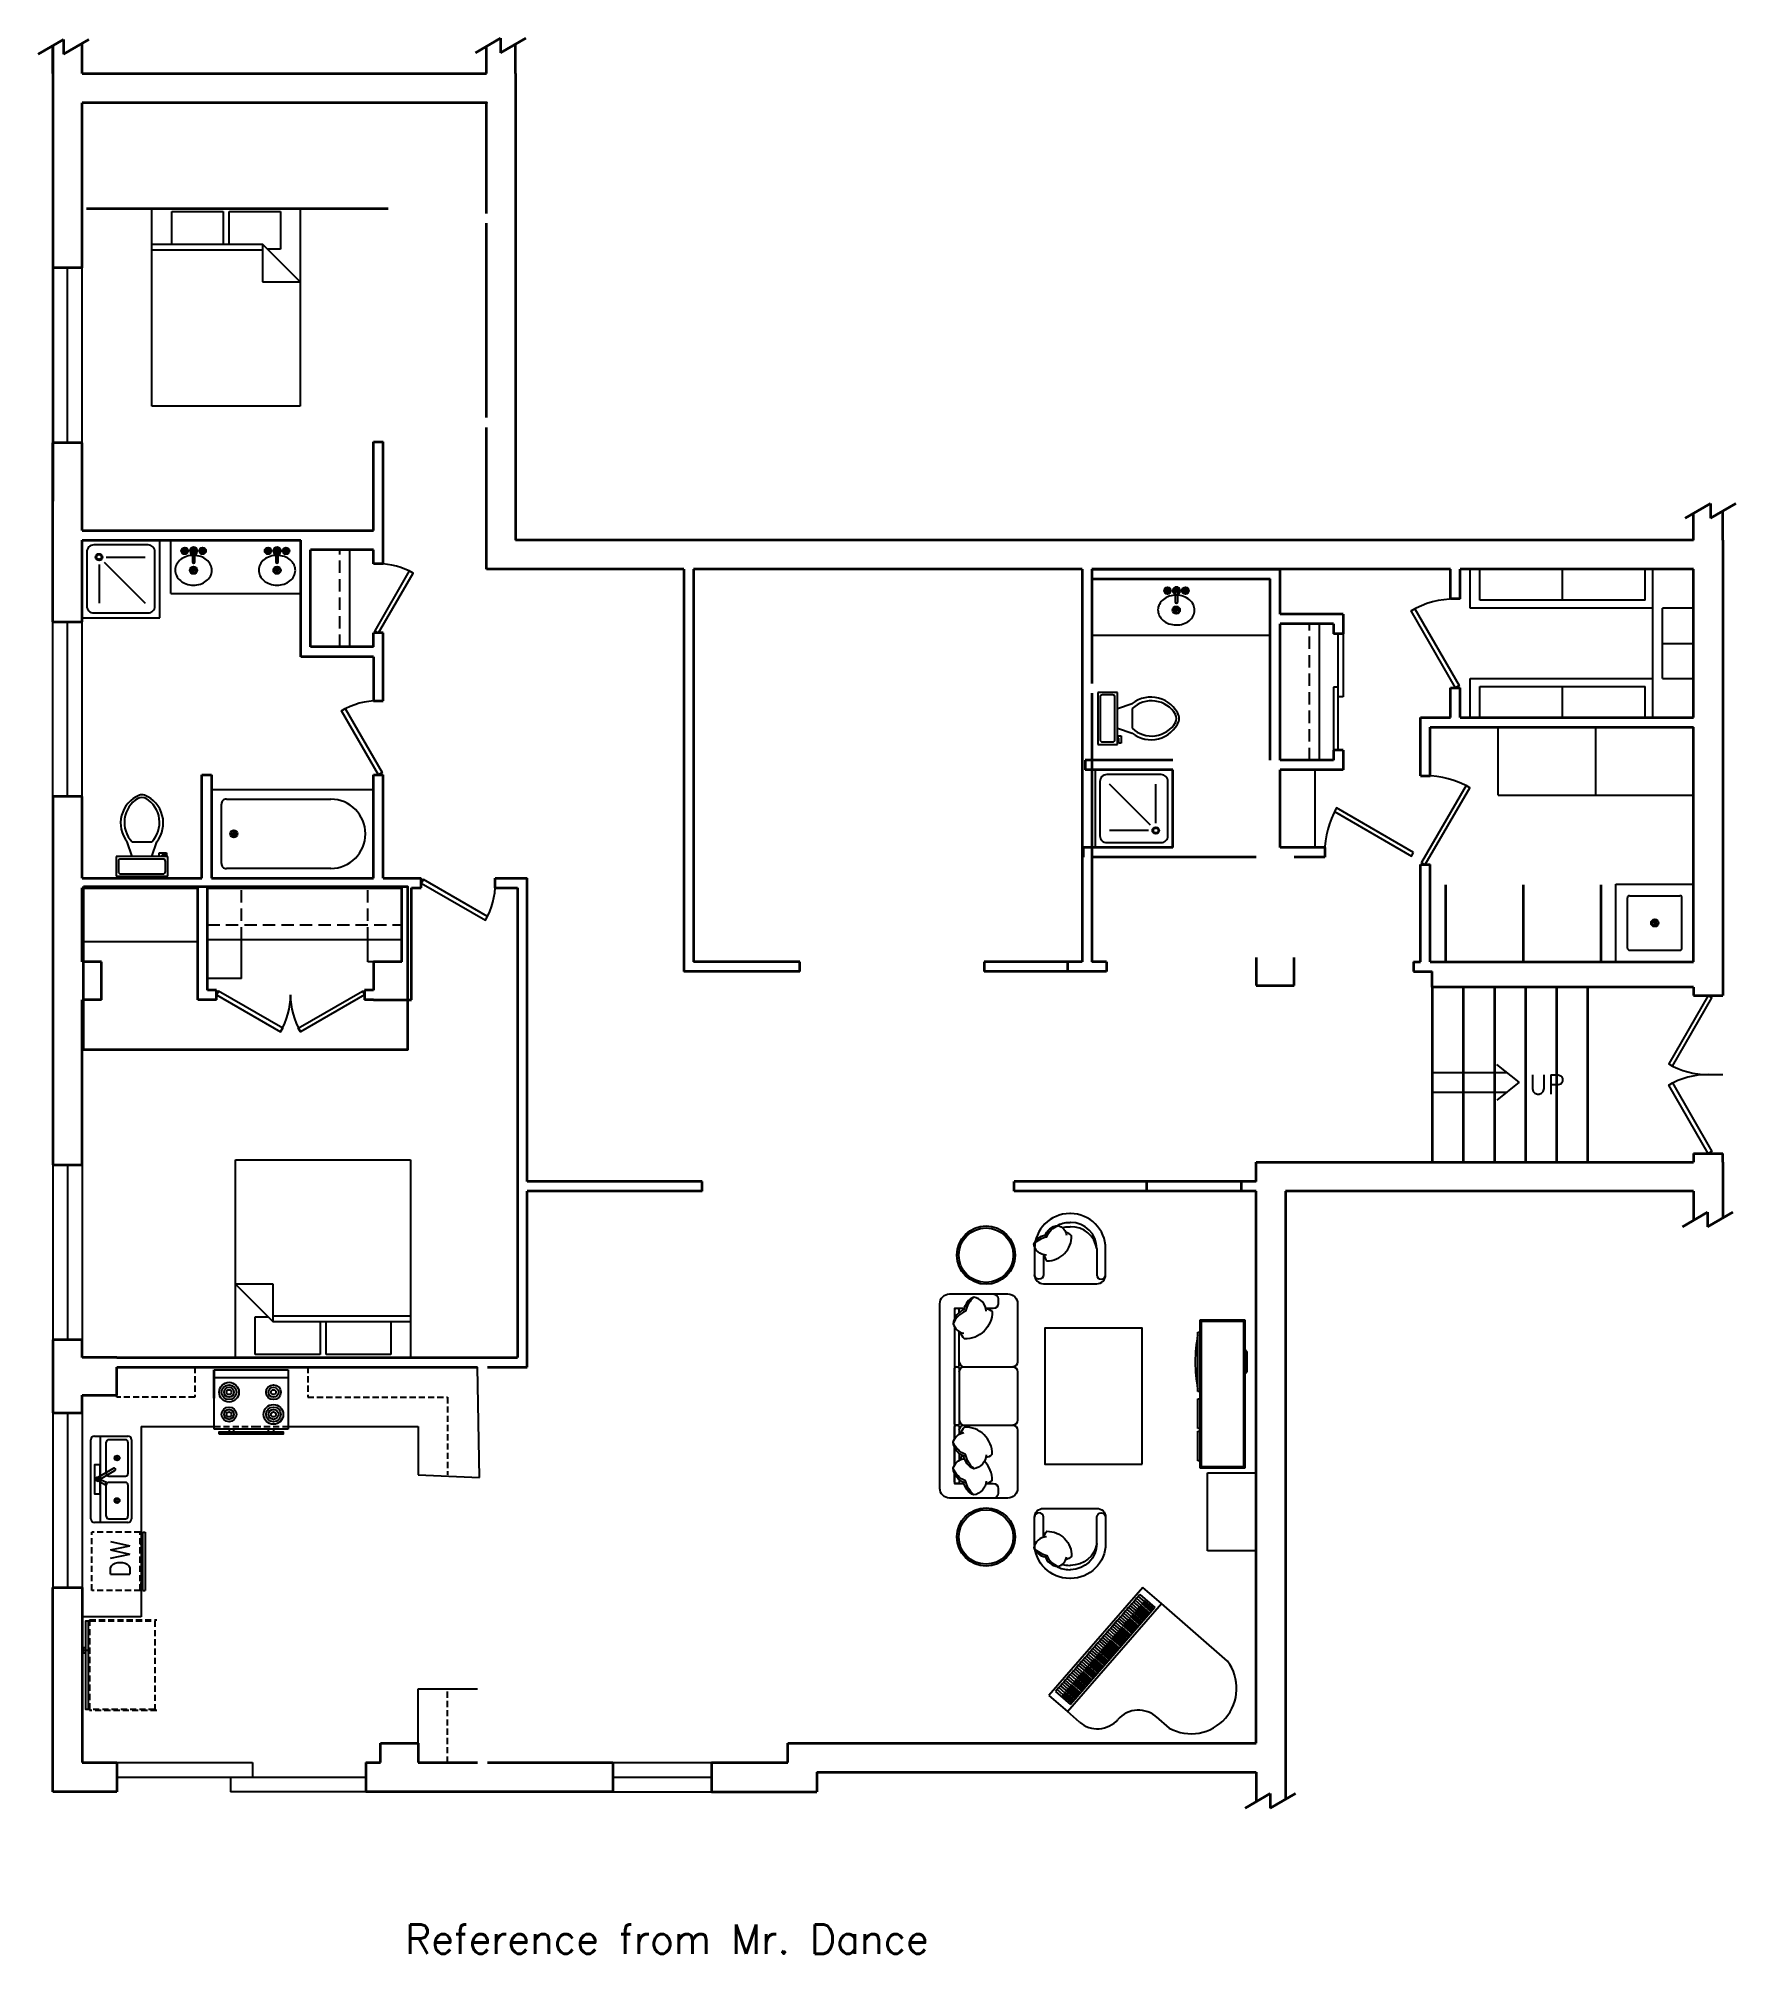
# Model space of a CAD drawing. Header units: millimetres. Extents: x -13274 to 77127, y -114744 to 1151.
# Drawn here: x 8906 to 26368, y -87446 to -67736 of the extents above; entities that cross this region are included whole.
import ezdxf

# ---------------------------------------------------------------- set-up
doc = ezdxf.new("R2010")
doc.units = ezdxf.units.MM
doc.header["$LTSCALE"] = 5
doc.linetypes.add('DASHEDX2', pattern=[38.1, 25.4, -12.7])
doc.linetypes.add('HIDDENX2', pattern=[19.05, 12.7, -6.35])
for name, color, linetype in [('Bathtub', 4, 'Continuous'), ('Bed', 4, 'Continuous'), ('CLoset', 1, 'Continuous'), ('Closet Hidden', 1, 'DASHEDX2'), ('Countertop', 1, 'Continuous'), ('Countertop Hidden', 1, 'HIDDENX2'), ('Dishwasher', 4, 'HIDDENX2'), ('Door', 1, 'Continuous'), ('Living Space', 4, 'Continuous'), ('Oven', 4, 'Continuous'), ('Refrigerator', 1, 'Continuous'), ('Refrigerator Hidden', 1, 'HIDDENX2'), ('Sink', 4, 'Continuous'), ('Storage', 1, 'Continuous'), ('Stove', 4, 'Continuous'), ('text', 1, 'Continuous'), ('Toilet', 4, 'Continuous'), ('Upper Cabinet', 1, 'HIDDENX2'), ('Windows', 1, 'Continuous')]:
    doc.layers.add(name, color=color, linetype=linetype)
doc.layers.add('Wall', color=7, linetype='Continuous', lineweight=35)
doc.styles.add('Roman', font='romans')

msp = doc.modelspace()

# ---------------------------------------------------------------- texts
at = {"layer": 'Countertop', "insert": (9647.652, -83573.327), "char_height": 200, "attachment_point": 1, "rotation": 90, "style": 'Roman'}
msp.add_mtext_dynamic_manual_height_columns('DW', width=349.03036, gutter_width=50, heights=[0], dxfattribs=at)
at = {"layer": 'text', "insert": (12678.808, -87145.921), "char_height": 300, "attachment_point": 1, "style": 'Roman'}
msp.add_mtext_dynamic_manual_height_columns('Reference from Mr. Dance   ', width=6911.00997, gutter_width=50, heights=[0], dxfattribs=at)
at = {"layer": 'Wall', "insert": (24426.202, -78501.65), "char_height": 200, "attachment_point": 5, "style": 'Roman'}
msp.add_mtext_dynamic_manual_height_columns('UP', width=310.19713, gutter_width=50, heights=[0], dxfattribs=at)

# ---------------------------------------------------------------- blocks, each defined once
blk = doc.blocks.new('Faucet - Bathroom top')
for p, q in [((-4.107, 0.125), (-4.375, 0.125)), ((-3.75, 0.4788), (-3.75, 0.75)), ((-3.5, 0.482), (-3.5, 0.75)), ((-3.1461, 0.125), (-2.875, 0.125)), ((3.143, 0.125), (2.875, 0.125)), ((3.5, 0.4788), (3.5, 0.75)), ((3.75, 0.482), (3.75, 0.75)), ((4.1039, 0.125), (4.375, 0.125)), ((-4.1039, -0.125), (-4.375, -0.125)), ((-3.75, -0.4821), (-3.75, -0.75)), ((-3.5, -0.4789), (-3.5, -0.75)), ((-3.143, -0.125), (-2.875, -0.125)), ((-0.5, -0.8639), (-0.5, -4.5)), ((0.5, -4.5), (0.5, -0.8631)), ((3.1461, -0.125), (2.875, -0.125)), ((3.5, -0.4821), (3.5, -0.75)), ((3.75, -0.4789), (3.75, -0.75)), ((4.107, -0.125), (4.375, -0.125))]:
    blk.add_line(p, q)
for centre, radius in [((-3.625, 0), 1.375), ((-4.625, 0), 0.2795), ((-3.625, 0), 0.5), ((-3.625, 1), 0.2795), ((-2.625, 0), 0.2795), ((0, 0), 0.5), ((3.625, 0), 1.375), ((2.625, 0), 0.2795), ((3.625, 0), 0.5), ((3.625, 1), 0.2795), ((4.625, 0), 0.2795), ((-3.625, -1), 0.2795), ((3.625, -1), 0.2795)]:
    blk.add_circle(centre, radius)
for centre, radius, start, end in [((-3.625, 0), 1, 105.2407, 164.2093), ((-3.625, 0), 1, 16.44125, 74.07887), ((0, 0), 1.5, 289.6514, 250.3603), ((0, 0), 1, 300.3431, 239.7554), ((3.625, 0), 1, 106.12, 164.0884), ((3.625, 0), 1, 16.23422, 73.90469), ((-3.625, 0), 1, 196.2342, 253.9047), ((-3.625, 0), 1, 286.12, 344.0884), ((0, -4.5), 0.5, 180, 0), ((3.625, 0), 1, 196.4413, 254.0789), ((3.625, 0), 1, 285.2407, 344.2093)]:
    blk.add_arc(centre, radius, start, end)
blk = doc.blocks.new('Faucet - single handle top')
for p, q in [((0.08, -0.26), (-2.26, -4.34)), ((-2.26, -4.34), (-1.37, -4.79)), ((-1.37, -4.79), (0.55, -0.5)), ((-0.06, -1.9), (3.57, -8.18)), ((4.43, -7.68), (0.72, -1.24))]:
    blk.add_line(p, q)
for points in [[(-0.92, -2), (-6, -2), (-6, 0), (6, 0), (6, -2), (1.16, -2)], [(-0.01, -2), (-0.12, -2)]]:
    blk.add_lwpolyline(points)
for centre, radius, start, end in [((0, -1), 0.75, 269.2246, 216.2304), ((4, -7.93), 0.5, 210, 30)]:
    blk.add_arc(centre, radius, start, end)
blk = doc.blocks.new('Piano - Baby Grand')
at = {"linetype": 'Continuous'}
for p, q in [((-29, 8.250005), (-29, -27.249995)), ((7, 1.250005), (7, 8.250005)), ((29, -20.749995), (29, -27.249995)), ((-29, -27.249995), (-29, -37.249995)), ((29, -27.249995), (-29, -27.249995)), ((-26, -36.249995), (-26, -28.249995)), ((-26, -28.249995), (26, -28.249995)), ((-25.25, -33.249995), (-25.25, -28.249995)), ((-24.75, -28.249995), (-24.75, -33.249995)), ((-24.25, -33.249995), (-24.25, -28.249995)), ((-23.75, -28.249995), (-23.75, -33.249995)), ((-23, -36.249995), (-23, -28.249995)), ((-22.25, -33.249995), (-22.25, -28.249995)), ((-21.75, -28.249995), (-21.75, -33.249995)), ((-21.25, -33.249995), (-21.25, -28.249995)), ((-20.75, -28.249995), (-20.75, -33.249995)), ((-20.25, -33.249995), (-20.25, -28.249995)), ((-19.75, -28.249995), (-19.75, -33.249995)), ((-19, -36.249995), (-19, -28.249995)), ((-18.25, -33.249995), (-18.25, -28.249995)), ((-17.75, -28.249995), (-17.75, -33.249995)), ((-17.25, -33.249995), (-17.25, -28.249995)), ((-16.75, -28.249995), (-16.75, -33.249995)), ((-16, -36.249995), (-16, -28.249995)), ((-15.25, -33.249995), (-15.25, -28.249995)), ((-14.75, -28.249995), (-14.75, -33.249995)), ((-14.25, -33.249995), (-14.25, -28.249995)), ((-13.75, -28.249995), (-13.75, -33.249995)), ((-13.25, -33.249995), (-13.25, -28.249995)), ((-12.75, -28.249995), (-12.75, -33.249995)), ((-12, -36.249995), (-12, -28.249995)), ((-11.25, -33.249995), (-11.25, -28.249995)), ((-10.75, -28.249995), (-10.75, -33.249995)), ((-10.25, -33.249995), (-10.25, -28.249995)), ((-9.75, -28.249995), (-9.75, -33.249995)), ((-9, -36.249995), (-9, -28.249995)), ((-8.25, -33.249995), (-8.25, -28.249995)), ((-7.75, -28.249995), (-7.75, -33.249995)), ((-7.25, -33.249995), (-7.25, -28.249995)), ((-6.75, -28.249995), (-6.75, -33.249995)), ((-6.25, -33.249995), (-6.25, -28.249995)), ((-5.75, -28.249995), (-5.75, -33.249995)), ((-5, -36.249995), (-5, -28.249995)), ((-4.25, -33.249995), (-4.25, -28.249995)), ((-3.75, -28.249995), (-3.75, -33.249995)), ((-3.25, -33.249995), (-3.25, -28.249995)), ((-2.75, -28.249995), (-2.75, -33.249995)), ((-2, -36.249995), (-2, -28.249995)), ((-1.25, -33.249995), (-1.25, -28.249995)), ((-0.75, -28.249995), (-0.75, -33.249995)), ((-0.25, -33.249995), (-0.25, -28.249995)), ((0.25, -28.249995), (0.25, -33.249995)), ((0.75, -33.249995), (0.75, -28.249995)), ((1.25, -28.249995), (1.25, -33.249995)), ((2, -36.249995), (2, -28.249995)), ((2.75, -33.249995), (2.75, -28.249995)), ((3.25, -28.249995), (3.25, -33.249995)), ((3.75, -33.249995), (3.75, -28.249995)), ((4.25, -28.249995), (4.25, -33.249995)), ((5, -36.249995), (5, -28.249995)), ((5.75, -33.249995), (5.75, -28.249995)), ((6.25, -28.249995), (6.25, -33.249995)), ((6.75, -33.249995), (6.75, -28.249995)), ((7.25, -28.249995), (7.25, -33.249995)), ((7.75, -33.249995), (7.75, -28.249995)), ((8.25, -28.249995), (8.25, -33.249995)), ((9, -36.249995), (9, -28.249995)), ((9.75, -33.249995), (9.75, -28.249995)), ((10.25, -28.249995), (10.25, -33.249995)), ((10.75, -33.249995), (10.75, -28.249995)), ((11.25, -28.249995), (11.25, -33.249995)), ((12, -36.249995), (12, -28.249995)), ((12.75, -33.249995), (12.75, -28.249995)), ((13.25, -28.249995), (13.25, -33.249995)), ((13.75, -33.249995), (13.75, -28.249995)), ((14.25, -28.249995), (14.25, -33.249995)), ((14.75, -33.249995), (14.75, -28.249995)), ((15.25, -28.249995), (15.25, -33.249995)), ((16, -36.249995), (16, -28.249995)), ((16.75, -33.249995), (16.75, -28.249995)), ((17.25, -28.249995), (17.25, -33.249995)), ((17.75, -33.249995), (17.75, -28.249995)), ((18.25, -28.249995), (18.25, -33.249995)), ((19, -36.249995), (19, -28.249995)), ((19.75, -33.249995), (19.75, -28.249995)), ((20.25, -28.249995), (20.25, -33.249995)), ((20.75, -33.249995), (20.75, -28.249995)), ((21.25, -28.249995), (21.25, -33.249995)), ((21.75, -33.249995), (21.75, -28.249995)), ((22.25, -28.249995), (22.25, -33.249995)), ((23, -36.249995), (23, -28.249995)), ((23.75, -33.249995), (23.75, -28.249995)), ((24.25, -28.249995), (24.25, -33.249995)), ((24.75, -33.249995), (24.75, -28.249995)), ((25.25, -28.249995), (25.25, -33.249995)), ((26, -36.249995), (26, -28.249995)), ((29, -37.249995), (29, -27.249995)), ((-29, -37.249995), (29, -37.249995)), ((-26, -36.249995), (-25, -36.249995)), ((-25, -33.249995), (-25.25, -33.249995)), ((-24.75, -33.249995), (-25, -33.249995)), ((-25, -36.249995), (-25, -33.249995)), ((-25, -36.249995), (-24, -36.249995)), ((-24, -33.249995), (-24.25, -33.249995)), ((-23.75, -33.249995), (-24, -33.249995)), ((-24, -36.249995), (-24, -33.249995)), ((-24, -36.249995), (-23, -36.249995)), ((-23, -36.249995), (-22, -36.249995)), ((-22, -33.249995), (-22.25, -33.249995)), ((-21.75, -33.249995), (-22, -33.249995)), ((-22, -36.249995), (-22, -33.249995)), ((-22, -36.249995), (-21, -36.249995)), ((-21, -33.249995), (-21.25, -33.249995)), ((-20.75, -33.249995), (-21, -33.249995)), ((-21, -36.249995), (-21, -33.249995)), ((-21, -36.249995), (-20, -36.249995)), ((-20, -33.249995), (-20.25, -33.249995)), ((-19.75, -33.249995), (-20, -33.249995)), ((-20, -36.249995), (-20, -33.249995)), ((-20, -36.249995), (-19, -36.249995)), ((-19, -36.249995), (-18, -36.249995)), ((-18, -33.249995), (-18.25, -33.249995)), ((-17.75, -33.249995), (-18, -33.249995)), ((-18, -36.249995), (-18, -33.249995)), ((-18, -36.249995), (-17, -36.249995)), ((-17, -33.249995), (-17.25, -33.249995)), ((-16.75, -33.249995), (-17, -33.249995)), ((-17, -36.249995), (-17, -33.249995)), ((-17, -36.249995), (-16, -36.249995)), ((-16, -36.249995), (-15, -36.249995)), ((-15, -33.249995), (-15.25, -33.249995)), ((-14.75, -33.249995), (-15, -33.249995)), ((-15, -36.249995), (-15, -33.249995)), ((-15, -36.249995), (-14, -36.249995)), ((-14, -33.249995), (-14.25, -33.249995)), ((-13.75, -33.249995), (-14, -33.249995)), ((-14, -36.249995), (-14, -33.249995)), ((-14, -36.249995), (-13, -36.249995)), ((-13, -33.249995), (-13.25, -33.249995)), ((-12.75, -33.249995), (-13, -33.249995)), ((-13, -36.249995), (-13, -33.249995)), ((-13, -36.249995), (-12, -36.249995)), ((-12, -36.249995), (-11, -36.249995)), ((-11, -33.249995), (-11.25, -33.249995)), ((-10.75, -33.249995), (-11, -33.249995)), ((-11, -36.249995), (-11, -33.249995)), ((-11, -36.249995), (-10, -36.249995)), ((-10, -33.249995), (-10.25, -33.249995)), ((-9.75, -33.249995), (-10, -33.249995)), ((-10, -36.249995), (-10, -33.249995)), ((-10, -36.249995), (-9, -36.249995)), ((-9, -36.249995), (-8, -36.249995)), ((-8, -33.249995), (-8.25, -33.249995)), ((-7.75, -33.249995), (-8, -33.249995)), ((-8, -36.249995), (-8, -33.249995)), ((-8, -36.249995), (-7, -36.249995)), ((-7, -33.249995), (-7.25, -33.249995)), ((-6.75, -33.249995), (-7, -33.249995)), ((-7, -36.249995), (-7, -33.249995)), ((-7, -36.249995), (-6, -36.249995)), ((-6, -33.249995), (-6.25, -33.249995)), ((-5.75, -33.249995), (-6, -33.249995)), ((-6, -36.249995), (-6, -33.249995)), ((-6, -36.249995), (-5, -36.249995)), ((-5, -36.249995), (-4, -36.249995)), ((-4, -33.249995), (-4.25, -33.249995)), ((-3.75, -33.249995), (-4, -33.249995)), ((-4, -36.249995), (-4, -33.249995)), ((-4, -36.249995), (-3, -36.249995)), ((-3, -33.249995), (-3.25, -33.249995)), ((-2.75, -33.249995), (-3, -33.249995)), ((-3, -36.249995), (-3, -33.249995)), ((-3, -36.249995), (-2, -36.249995)), ((-2, -36.249995), (-1, -36.249995)), ((-1, -33.249995), (-1.25, -33.249995)), ((-0.75, -33.249995), (-1, -33.249995)), ((-1, -36.249995), (-1, -33.249995)), ((-1, -36.249995), (0, -36.249995)), ((0, -33.249995), (-0.25, -33.249995)), ((0.25, -33.249995), (0, -33.249995)), ((0, -36.249995), (0, -33.249995)), ((0, -36.249995), (1, -36.249995)), ((1, -33.249995), (0.75, -33.249995)), ((1.25, -33.249995), (1, -33.249995)), ((1, -36.249995), (1, -33.249995)), ((1, -36.249995), (2, -36.249995)), ((2, -36.249995), (3, -36.249995)), ((3, -33.249995), (2.75, -33.249995)), ((3.25, -33.249995), (3, -33.249995)), ((3, -36.249995), (3, -33.249995)), ((3, -36.249995), (4, -36.249995)), ((4, -33.249995), (3.75, -33.249995)), ((4.25, -33.249995), (4, -33.249995)), ((4, -36.249995), (4, -33.249995)), ((4, -36.249995), (5, -36.249995)), ((5, -36.249995), (6, -36.249995)), ((6, -33.249995), (5.75, -33.249995)), ((6.25, -33.249995), (6, -33.249995)), ((6, -36.249995), (6, -33.249995)), ((6, -36.249995), (7, -36.249995)), ((7, -33.249995), (6.75, -33.249995)), ((7.25, -33.249995), (7, -33.249995)), ((7, -36.249995), (7, -33.249995)), ((7, -36.249995), (8, -36.249995)), ((8, -33.249995), (7.75, -33.249995)), ((8.25, -33.249995), (8, -33.249995)), ((8, -36.249995), (8, -33.249995)), ((8, -36.249995), (9, -36.249995)), ((9, -36.249995), (10, -36.249995)), ((10, -33.249995), (9.75, -33.249995)), ((10.25, -33.249995), (10, -33.249995)), ((10, -36.249995), (10, -33.249995)), ((10, -36.249995), (11, -36.249995)), ((11, -33.249995), (10.75, -33.249995)), ((11.25, -33.249995), (11, -33.249995)), ((11, -36.249995), (11, -33.249995)), ((11, -36.249995), (12, -36.249995)), ((12, -36.249995), (13, -36.249995)), ((13, -33.249995), (12.75, -33.249995)), ((13.25, -33.249995), (13, -33.249995)), ((13, -36.249995), (13, -33.249995)), ((13, -36.249995), (14, -36.249995)), ((14, -33.249995), (13.75, -33.249995)), ((14.25, -33.249995), (14, -33.249995)), ((14, -36.249995), (14, -33.249995)), ((14, -36.249995), (15, -36.249995)), ((15, -33.249995), (14.75, -33.249995)), ((15.25, -33.249995), (15, -33.249995)), ((15, -36.249995), (15, -33.249995)), ((15, -36.249995), (16, -36.249995)), ((16, -36.249995), (17, -36.249995)), ((17, -33.249995), (16.75, -33.249995)), ((17.25, -33.249995), (17, -33.249995)), ((17, -36.249995), (17, -33.249995)), ((17, -36.249995), (18, -36.249995)), ((18, -33.249995), (17.75, -33.249995)), ((18.25, -33.249995), (18, -33.249995)), ((18, -36.249995), (18, -33.249995)), ((18, -36.249995), (19, -36.249995)), ((19, -36.249995), (20, -36.249995)), ((20, -33.249995), (19.75, -33.249995)), ((20.25, -33.249995), (20, -33.249995)), ((20, -36.249995), (20, -33.249995)), ((20, -36.249995), (21, -36.249995)), ((21, -33.249995), (20.75, -33.249995)), ((21.25, -33.249995), (21, -33.249995)), ((21, -36.249995), (21, -33.249995)), ((21, -36.249995), (22, -36.249995)), ((22, -33.249995), (21.75, -33.249995)), ((22.25, -33.249995), (22, -33.249995)), ((22, -36.249995), (22, -33.249995)), ((22, -36.249995), (23, -36.249995)), ((23, -36.249995), (24, -36.249995)), ((24, -33.249995), (23.75, -33.249995)), ((24.25, -33.249995), (24, -33.249995)), ((24, -36.249995), (24, -33.249995)), ((24, -36.249995), (25, -36.249995)), ((25, -33.249995), (24.75, -33.249995)), ((25.25, -33.249995), (25, -33.249995)), ((25, -36.249995), (25, -33.249995)), ((25, -36.249995), (26, -36.249995))]:
    blk.add_line(p, q, dxfattribs=at)
for centre, radius, start, end in [((-11, 4.327585), 18.42241, 12.29325, 167.7067), ((18, 1.250005), 11, 177.3974, 270), ((18, -20.749995), 11, 0, 90)]:
    blk.add_arc(centre, radius, start, end, dxfattribs=at)
blk = doc.blocks.new('Entertainment Center')
at = {"linetype": 'Continuous'}
for p, q in [((-4, 0), (-5, -1)), ((4, 0), (-4, 0)), ((5, -1), (4, 0)), ((-17, -19), (-17, -1)), ((-17, -1), (43, -1)), ((-16.5, -18.5), (-16.5, -1.5)), ((-16.5, -1.5), (42.5, -1.5)), ((42.5, -1.5), (42.5, -18.5)), ((43, -1), (43, -19)), ((43, -19), (-17, -19)), ((42.5, -18.5), (-16.5, -18.5)), ((-12, -20), (-12, -19)), ((12, -20), (-12, -20)), ((12, -19), (12, -20)), ((15, -20), (15, -19)), ((27, -20), (15, -20)), ((27, -19), (27, -20)), ((28, -20), (28, -19)), ((40, -20), (28, -20)), ((40, -19), (40, -20))]:
    blk.add_line(p, q, dxfattribs=at)
blk.add_arc((0, 40), 61, 259.6111, 280.3889, dxfattribs=at)

# ---------------------------------------------------------------- linework, layer by layer
for p, q in [((23245.16, -78379.327), (24015.906, -78379.327)), ((24140.48, -78479.327), (23911.372, -78295.414)), ((23245.16, -78579.327), (24015.906, -78579.327)), ((24140.48, -78479.327), (23911.372, -78663.24))]:
    msp.add_line(p, q)
at = {"layer": 'Bathtub', "linetype": 'Continuous'}
for p, q in [((10155.16, -73699.327), (10155.16, -72899.327)), ((9405.16, -73019.327), (9405.16, -73579.327)), ((10035.16, -72949.327), (9475.16, -72949.327)), ((9605.16, -73074.327), (10005.16, -73074.327)), ((10105.16, -73579.327), (10105.16, -73019.327)), ((9530.16, -73149.327), (9530.16, -73549.327)), ((9583.193, -73127.36), (10005.16, -73549.327)), ((9355.16, -73699.327), (10155.16, -73699.327)), ((9475.16, -73649.327), (10035.16, -73649.327)), ((19777.037, -75262.727), (19777.037, -76062.727)), ((19827.037, -75382.727), (19827.037, -75942.727)), ((20457.037, -75312.727), (19897.037, -75312.727)), ((20349.004, -75834.694), (19927.037, -75412.727)), ((20402.037, -75812.727), (20402.037, -75412.727)), ((20527.037, -75942.727), (20527.037, -75382.727)), ((19897.037, -76012.727), (20457.037, -76012.727)), ((20327.037, -75887.727), (19927.037, -75887.727))]:
    msp.add_line(p, q, dxfattribs=at)
at = {"layer": 'Bathtub'}
for p, q in [((10688.56, -75464.927), (12355.16, -75464.927)), ((10891.76, -75922.127), (10942.56, -75922.127)), ((10917.16, -75896.727), (10917.16, -75947.527))]:
    msp.add_line(p, q, dxfattribs=at)
for points in [[(10790.16, -76226.927), (10790.16, -75617.327)], [(10840.96, -75566.527), (11915.935, -75566.527)], [(11915.935, -76277.727), (10840.96, -76277.727)]]:
    msp.add_lwpolyline(points, dxfattribs=at)
for radius in [38.1, 25.4]:
    msp.add_circle((10917.16, -75922.127), radius, dxfattribs=at)
for centre, radius, start, end in [((10834.61, -75610.977), 44.901, 81.8699, 188.1301), ((11915.935, -75922.127), 355.6, 270, 90), ((10834.61, -76233.277), 44.901, 171.8699, 278.1301)]:
    msp.add_arc(centre, radius, start, end, dxfattribs=at)
at = {"layer": 'Bathtub', "linetype": 'Continuous'}
for centre, major_axis, start_param, end_param in [((9475.16, -73019.327), (49.497, 49.497), 0.785398163, 2.35619449), ((9530.16, -73074.327), (24.749, 24.749), 5.497787144, 11.780972451), ((9530.16, -73074.327), (17.678, 17.678), 5.497787144, 11.780972451), ((10035.16, -73019.327), (-49.497, 49.497), 3.926990817, 5.497787144), ((9475.16, -73579.327), (-49.497, 49.497), 0.785398163, 2.35619449), ((10035.16, -73579.327), (49.497, 49.497), 3.926990817, 5.497787144), ((19897.037, -75382.727), (-49.497, -49.497), 3.926990817, 5.497787144), ((20457.037, -75382.727), (49.497, -49.497), 0.785398163, 2.35619449), ((20402.037, -75887.727), (-24.749, -24.749), 5.497787144, 11.780972451), ((20402.037, -75887.727), (-17.678, -17.678), 5.497787144, 11.780972451), ((19897.037, -75942.727), (49.497, -49.497), 3.926990817, 5.497787144), ((20457.037, -75942.727), (-49.497, -49.497), 0.785398163, 2.35619449)]:
    msp.add_ellipse(centre, major_axis=major_axis, ratio=1, start_param=start_param, end_param=end_param, dxfattribs=at)
at = {"layer": 'Bed', "linetype": 'Continuous'}
for p, q in [((10075.16, -71520.447), (10075.16, -69488.446)), ((10278.36, -69518.926), (10806.68, -69518.926)), ((10278.36, -69854.206), (10278.36, -69518.926)), ((10806.68, -69518.926), (10806.68, -69854.206)), ((10867.64, -69518.926), (11395.96, -69518.926)), ((10867.64, -69854.206), (10867.64, -69518.926)), ((11395.96, -69518.926), (11395.96, -69905.006)), ((11599.16, -69488.446), (11599.16, -71520.447)), ((10075.16, -69854.206), (11213.08, -69854.206)), ((11213.08, -69915.166), (10075.16, -69915.166)), ((11599.16, -70240.286), (11213.08, -69854.206)), ((11213.08, -69854.206), (11213.08, -70240.286)), ((11395.96, -69905.006), (11263.864, -69905.006)), ((11213.08, -70240.286), (11599.16, -70240.286)), ((11599.16, -71520.447), (10075.16, -71520.447)), ((10935.161, -79277.326), (12735.16, -79277.326)), ((10935.161, -81309.327), (10935.161, -79277.326)), ((12735.16, -79277.326), (12735.16, -81309.327)), ((10935.161, -80557.487), (11321.24, -80943.567)), ((11321.24, -80557.487), (10935.161, -80557.487)), ((11321.24, -80943.567), (11321.24, -80557.487)), ((11138.361, -80892.767), (11270.457, -80892.767)), ((11138.361, -81278.847), (11138.361, -80892.767)), ((11321.24, -80882.607), (12735.16, -80882.607)), ((12735.16, -80943.567), (11321.24, -80943.567)), ((11804.681, -80943.567), (11804.681, -81278.847)), ((11865.641, -81278.847), (11865.641, -80943.567)), ((12531.961, -80943.567), (12531.961, -81278.847)), ((12735.16, -81309.327), (10935.161, -81309.327)), ((11804.681, -81278.847), (11138.361, -81278.847)), ((12531.961, -81278.847), (11865.641, -81278.847))]:
    msp.add_line(p, q, dxfattribs=at)
at = {"layer": 'CLoset'}
for p, q in [((12111.16, -73999.327), (12111.16, -72999.327)), ((22086.16, -75162.727), (22086.16, -73762.727)), ((10645.16, -77009.327), (12645.16, -77009.327)), ((10995.16, -77409.327), (10995.16, -77009.327)), ((12295.16, -77239.327), (12295.16, -77009.327)), ((12355.16, -77239.327), (12295.16, -77239.327)), ((10995.16, -77409.327), (10645.16, -77409.327)), ((13443.664, -82547.295), (13425.16, -81409.327)), ((12815.16, -82519.327), (13443.664, -82547.295))]:
    msp.add_line(p, q, dxfattribs=at)
at = {"layer": 'CLoset', "linetype": 'Continuous'}
for p, q in [((22280.16, -74412.727), (22230.16, -74412.727)), ((22330.16, -74512.727), (22280.16, -74512.727))]:
    msp.add_line(p, q, dxfattribs=at)
at = {"layer": 'Closet Hidden'}
for p, q in [((12009.16, -73999.327), (12009.16, -72999.327)), ((21984.16, -75162.727), (21984.16, -73762.727)), ((10995.16, -77009.327), (10995.16, -76479.327)), ((12295.16, -77009.327), (12295.16, -76479.327)), ((10645.16, -76857.327), (12645.16, -76857.327))]:
    msp.add_line(p, q, dxfattribs=at)
at = {"layer": 'Countertop'}
for p, q in [((9965.16, -82019.327), (9965.16, -83979.327)), ((9965.16, -82019.327), (10715.16, -82019.327)), ((11477.16, -82019.327), (12815.16, -82019.327)), ((12815.16, -82019.327), (12815.16, -82519.327)), ((9965.16, -83979.327), (9355.16, -83979.327)), ((12815.16, -84719.327), (13425.16, -84719.327)), ((12815.16, -85279.327), (12815.16, -84719.327))]:
    msp.add_line(p, q, dxfattribs=at)
at = {"layer": 'Countertop Hidden'}
for p, q in [((10715.16, -82019.327), (11130.793, -82019.327)), ((11130.793, -82019.327), (11477.16, -82019.327))]:
    msp.add_line(p, q, dxfattribs=at)
at = {"layer": 'Dishwasher'}
for p, q in [((9455.16, -83708.327), (9455.16, -83108.327)), ((9955.16, -83108.327), (9455.16, -83108.327)), ((9955.16, -83708.327), (9955.16, -83108.327)), ((9965.16, -83179.727), (9955.16, -83179.727)), ((9965.16, -83230.527), (9955.16, -83230.527)), ((9955.16, -83708.327), (9455.16, -83708.327)), ((9965.16, -83586.127), (9955.16, -83586.127)), ((9980.56, -83636.927), (9955.16, -83636.927))]:
    msp.add_line(p, q, dxfattribs=at)
at = {"layer": 'Door'}
msp.add_line((26085.16, -78399.327), (26237.56, -78399.327), dxfattribs=at)
msp.add_line((26085.16, -78399.327), (26237.56, -78399.327), dxfattribs=at)
for points in [[(12405.16, -73854.927), (12760.76, -73239.01), (12722.266, -73216.785), (12366.666, -73832.702)], [(23485.16, -74419.327), (23027.96, -73627.433), (23066.455, -73605.208), (23523.655, -74397.102)], [(12405.16, -75314.927), (12024.16, -74655.016), (12062.655, -74632.791), (12443.655, -75292.702)], [(23175.16, -76239.327), (23632.36, -75447.433), (23593.866, -75425.208), (23136.666, -76217.102)], [(23054.56, -76112.727), (22262.667, -75655.527), (22240.442, -75694.022), (23032.335, -76151.222)], [(12845.16, -76429.327), (13505.072, -76810.327), (13527.297, -76771.832), (12867.385, -76390.832)], [(10738.16, -77579.327), (11398.072, -77960.327), (11420.297, -77921.832), (10760.385, -77540.832)], [(12262.16, -77579.327), (11602.249, -77960.327), (11580.024, -77921.832), (12239.935, -77540.832)], [(26085.16, -77586.527), (25678.76, -78290.432), (25717.255, -78312.657), (26123.655, -77608.752)], [(26085.16, -79212.127), (25678.76, -78508.222), (25717.255, -78485.997), (26123.655, -79189.902)]]:
    msp.add_lwpolyline(points, close=True, dxfattribs=at)
for centre, radius, start, end in [((12405.16, -73854.927), 711.2, 60, 90), ((23485.16, -74419.327), 914.4, 90, 120), ((12405.16, -75314.927), 762, 90, 120), ((23175.16, -76239.327), 914.4, 60, 90), ((23054.56, -76112.727), 914.4, 150, 180), ((12845.16, -76429.327), 762, 330, 0), ((10738.16, -77579.327), 762, 330, 0), ((12262.16, -77579.327), 762, 180, 210), ((26085.16, -77586.527), 812.8, 240, 270), ((26085.16, -79212.127), 812.8, 90, 120)]:
    msp.add_arc(centre, radius, start, end, dxfattribs=at)
at = {"layer": 'Living Space'}
for points in [[(19148.125, -80145.24, -0.147729876), (19279.887, -80067.763, -0.213342759), (19396.147, -79954.128, -0.17866181)], [(19254.581, -80256.126, 0.16554063), (19282.47, -80315.692, 0.425989169), (19535.66, -80057.432, 0.121523323), (19475.557, -80021.836, -7.115464291)], [(19261.684, -80061.588, -0.306663495), (19396.147, -79954.128, -0.306329966), (19483.988, -80052.267, 0.87284716)], [(19381.887, -79955.934, -0.130591489), (19516.155, -79920.257), (19520.663, -79920.257)], [(19439.293, -79975.053, -0.072384236), (19516.155, -79965.339), (19520.663, -79965.339)], [(19795.663, -80190.749, 0.414213562), (19525.171, -79920.257), (19520.663, -79920.257)], [(19795.663, -80190.749, 0.372718911), (19525.171, -79965.339), (19520.663, -79965.339)], [(19277.303, -80258.875, -0.356772365), (19148.125, -80145.24, -0.24954205), (19265.172, -80051.596, 9.616880348)], [(19795.663, -80190.744), (19795.663, -80461.241, 0.414213562), (19840.745, -80506.323), (19840.745, -80506.323, 0.414213562), (19885.827, -80461.241)], [(19245.663, -80253.958), (19245.663, -80461.241, -0.414213562), (19200.581, -80506.323), (19200.581, -80506.323, -0.414213562), (19155.499, -80461.241)], [(18530.19, -80689.29, 0.147729876), (18444.26, -80835.425, 0.213342759), (18318.229, -80964.369, 0.17866181)], [(18380.663, -80845.624), (18380.663, -80827.468, 0.414213562), (18360.663, -80807.468), (18350.663, -80807.468, 0.414213562), (18330.663, -80827.468)], [(18653.172, -80807.359, -0.16554063), (18719.236, -80838.291, -0.425989169), (18432.803, -81119.1, -0.121523323), (18393.323, -81052.442, 7.115464291)], [(18656.221, -80832.56, 0.356772365), (18530.19, -80689.29, 0.24954205), (18426.33, -80819.106, -9.616880348)], [(18730.663, -80657.468, -0.414213562), (18780.663, -80707.468), (18780.663, -80757.468, -0.414213562), (18730.663, -80807.468), (18653.195, -80807.468)], [(18437.412, -80815.237, 0.306663495), (18318.229, -80964.369, 0.306329966), (18427.074, -81061.792, -0.87284716)], [(18330.663, -80827.468), (18330.663, -80912.654, 0.414213562)], [(18330.663, -80995.836), (18330.663, -81387.468, 0.414213562), (18350.663, -81407.468), (18360.663, -81407.468, 0.414213562), (18380.663, -81387.468), (18380.663, -81046.183, 0.414213562)], [(18380.663, -81357.468, 0.414213562), (18430.663, -81407.468), (18930.663, -81407.468, 0.414213562)], [(18380.663, -81457.468, -0.414213562), (18430.663, -81407.468)], [(18380.663, -81957.468, 0.414213562), (18430.663, -82007.468)], [(18437.412, -82330.351, -0.306663495), (18318.229, -82181.219, -0.306329966), (18427.074, -82083.796, 0.87284716)], [(18530.19, -82456.298, -0.147729876), (18444.26, -82310.163, -0.213342759), (18318.229, -82181.219, -0.17866181)], [(18330.663, -82149.752), (18330.663, -82027.468, -0.414213562), (18350.663, -82007.468), (18360.663, -82007.468, -0.414213562), (18380.663, -82027.468), (18380.663, -82099.405, -0.414213562)], [(18380.663, -82057.468, -0.414213562), (18430.663, -82007.468), (18930.663, -82007.468, -0.414213562)], [(18653.172, -82338.229, 0.16554063), (18719.236, -82307.297, 0.425989169), (18432.803, -82026.487, 0.121523323), (18393.323, -82093.146, -7.115464291)], [(18437.412, -82599.699, -0.306663495), (18318.229, -82450.567, -0.306329966), (18427.074, -82353.144, 0.87284716)], [(18330.663, -82419.1), (18330.663, -82232.934, -0.414213562)], [(18380.663, -82299.964), (18380.663, -82368.753, -0.414213562)], [(18412.87, -82320.575, 0.071865379), (18393.323, -82362.494, -7.115464291)], [(18656.221, -82313.028, -0.356772365), (18530.19, -82456.298, -0.24954205), (18426.33, -82326.482, 9.616880348)], [(18653.172, -82607.577, 0.16554063), (18719.236, -82576.645, 0.200231147), (18638.777, -82378.164, 0.121523323)], [(18530.19, -82725.646, -0.147729876), (18444.26, -82579.511, -0.213342759), (18318.229, -82450.567, -0.17866181)], [(18330.663, -82502.282), (18330.663, -82607.468), (18428.925, -82607.468, -0.414213562)], [(18330.663, -82587.468), (18330.663, -82502.282, -0.414213562)], [(18380.663, -82569.312), (18380.663, -82587.468, -0.414213562), (18360.663, -82607.468), (18350.663, -82607.468, -0.414213562), (18330.663, -82587.468)], [(18656.221, -82582.376, -0.356772365), (18530.19, -82725.646, -0.24954205), (18426.33, -82595.83, 9.616880348)], [(18653.195, -82607.468), (18730.663, -82607.468, -0.414213562), (18780.663, -82657.468), (18780.663, -82707.468, -0.414213562), (18730.663, -82757.468)], [(19245.663, -83160.978), (19245.663, -82953.695, 0.414213562), (19200.581, -82908.613), (19200.581, -82908.613, 0.414213562), (19155.499, -82953.695)], [(19795.663, -83224.192), (19795.663, -82953.695, -0.414213562), (19840.745, -82908.613), (19840.745, -82908.613, -0.414213562), (19885.827, -82953.695)], [(19277.303, -83156.061, 0.356772365), (19148.125, -83269.696, 0.24954205), (19265.172, -83363.34, -9.616880348)], [(19254.581, -83158.81, -0.16554063), (19282.47, -83099.244, -0.425989169), (19535.66, -83357.504, -0.121523323), (19475.557, -83393.1, 7.115464291)], [(19148.125, -83269.696, 0.147729876), (19279.887, -83347.173, 0.213342759), (19396.147, -83460.808, 0.17866181)], [(19261.684, -83353.348, 0.306663495), (19396.147, -83460.808, 0.306329966), (19483.988, -83362.669, -0.87284716)], [(19795.663, -83224.187, -0.372718911), (19525.171, -83449.597), (19520.663, -83449.597)], [(19795.663, -83224.187, -0.414213562), (19525.171, -83494.679), (19520.663, -83494.679)], [(19381.887, -83459.002, 0.130591489), (19516.155, -83494.679), (19520.663, -83494.679)], [(19439.293, -83439.883, 0.072384236), (19516.155, -83449.597), (19520.663, -83449.597)]]:
    msp.add_lwpolyline(points, format="xyb", dxfattribs=at)
at = {"layer": 'Living Space', "ltscale": 0.03}
for points in [[(19520.663, -80551.405), (19795.663, -80551.405, 0.414213563), (19885.827, -80461.241), (19885.827, -80190.749, 0.414213562), (19525.171, -79830.093), (19520.663, -79830.093), (19516.155, -79830.093, 0.414213562), (19155.499, -80190.749), (19155.499, -80461.241, 0.414213563), (19245.663, -80551.405), (19520.663, -80551.405)], [(19520.663, -82863.531), (19795.663, -82863.531, -0.414213563), (19885.827, -82953.695), (19885.827, -83224.187, -0.414213562), (19525.171, -83584.843), (19520.663, -83584.843), (19516.155, -83584.843, -0.414213562), (19155.499, -83224.187), (19155.499, -82953.695, -0.414213563), (19245.663, -82863.531), (19520.663, -82863.531)]]:
    msp.add_lwpolyline(points, format="xyb", dxfattribs=at)
msp.add_lwpolyline([(18880.663, -80657.468, -0.414213562), (18980.663, -80757.468), (18980.663, -81357.468, -0.414213562), (18930.663, -81407.468, -0.414213562), (18980.663, -81457.468), (18980.663, -81957.468, -0.414213562), (18930.663, -82007.468, -0.414213562), (18980.663, -82057.468), (18980.663, -82657.468, -0.414213562), (18880.663, -82757.468), (18280.663, -82757.468, -0.414213562), (18180.663, -82657.468), (18180.663, -80757.468, -0.414213562), (18280.663, -80657.468)], format="xyb", close=True, dxfattribs=at)
at = {"layer": 'Living Space'}
for points in [[(18428.925, -80807.468), (18330.663, -80807.468), (18330.663, -80912.654)], [(18330.663, -80995.836), (18330.663, -82149.752)], [(18330.663, -82232.934), (18330.663, -82419.1)]]:
    msp.add_lwpolyline(points, dxfattribs=at)
at = {"layer": 'Living Space', "ltscale": 0.03}
msp.add_lwpolyline([(20260.663, -82407.468), (20260.663, -81007.468), (19260.663, -81007.468), (19260.663, -82407.468)], close=True, dxfattribs=at)
at = {"layer": 'Living Space'}
msp.add_lwpolyline([(18330.663, -81987.468), (18330.663, -81427.468, -0.414213562), (18350.663, -81407.468), (18360.663, -81407.468, -0.414213562), (18380.663, -81427.468), (18380.663, -81987.468, -0.414213562), (18360.663, -82007.468), (18350.663, -82007.468, -0.414213562)], format="xyb", close=True, dxfattribs=at)
at = {"layer": 'Living Space', "ltscale": 0.03}
for centre in [(18655.663, -80257.468), (18655.663, -83157.468)]:
    msp.add_circle(centre, 300, dxfattribs=at)
at = {"layer": 'Living Space'}
for centre in [(18655.663, -80257.468), (18655.663, -83157.468)]:
    msp.add_circle(centre, 280, dxfattribs=at)
at = {"layer": 'Oven'}
for p, q in [((10715.16, -82048.927), (10715.16, -81439.327)), ((10715.16, -81439.327), (11477.16, -81439.327)), ((10715.16, -81515.527), (11477.16, -81515.527)), ((11477.16, -81439.327), (11477.16, -82048.927)), ((11477.16, -82048.927), (10715.16, -82048.927)), ((10867.56, -82048.927), (10867.56, -82074.327)), ((10918.36, -82074.327), (10918.36, -82048.927)), ((11273.96, -82074.327), (11273.96, -82048.927)), ((11324.76, -82048.927), (11324.76, -82074.327))]:
    msp.add_line(p, q, dxfattribs=at)
msp.add_lwpolyline([(10765.96, -82099.727), (10765.96, -82074.327), (11426.36, -82074.327), (11426.36, -82099.727)], close=True, dxfattribs=at)
for centre, radius in [((10867.56, -81667.927), 101.6), ((10867.56, -81667.927), 76.2), ((11324.76, -81667.927), 76.2), ((10867.56, -81667.927), 50.8), ((10867.56, -81667.927), 25.4), ((11324.76, -81896.527), 101.6), ((11324.76, -81667.927), 50.8), ((11324.76, -81667.927), 25.4), ((10867.56, -81896.527), 76.2), ((10867.56, -81896.527), 50.8), ((10867.56, -81896.527), 25.4), ((11324.76, -81896.527), 76.2), ((11324.76, -81896.527), 50.8), ((11324.76, -81896.527), 25.4)]:
    msp.add_circle(centre, radius, dxfattribs=at)
at = {"layer": 'Refrigerator'}
for p, q in [((9418.387, -84020.133), (9418.387, -84934.533)), ((9367.587, -84299.533), (9367.587, -84350.333)), ((9392.987, -84299.533), (9367.587, -84299.533)), ((9418.387, -84324.933), (9367.587, -84324.933)), ((9367.587, -84350.333), (9392.987, -84350.333))]:
    msp.add_line(p, q, dxfattribs=at)
msp.add_lwpolyline([(9433.387, -84934.533), (9392.987, -84934.533), (9392.987, -84020.133), (9433.387, -84020.133)], dxfattribs=at)
at = {"layer": 'Refrigerator Hidden'}
for p, q in [((9433.387, -84020.133), (10104.187, -84020.133)), ((10104.187, -84934.533), (9433.387, -84934.533))]:
    msp.add_line(p, q, dxfattribs=at)
msp.add_lwpolyline([(10104.187, -84020.133), (10104.187, -84934.533)], dxfattribs=at)
at = {"layer": 'Sink'}
for p, q in [((10268.56, -73449.327), (10268.56, -72899.327)), ((10527.431, -73210.09), (10476.631, -73210.09)), ((10502.031, -73235.49), (10502.031, -73184.69)), ((11387.072, -73210.094), (11336.272, -73210.094)), ((11361.672, -73235.494), (11361.672, -73184.694)), ((10268.56, -73449.327), (11605.16, -73449.327)), ((20638.406, -73619.574), (20587.606, -73619.574)), ((20613.006, -73644.974), (20613.006, -73594.174)), ((19745.16, -73879.327), (21580.16, -73879.327)), ((25135.16, -77239.327), (25135.16, -76439.327)), ((25135.16, -76439.327), (25935.16, -76439.327)), ((25255.16, -77099.327), (25255.16, -76579.327)), ((25275.16, -76559.327), (25795.16, -76559.327)), ((25815.16, -77099.327), (25815.16, -76579.327)), ((25560.56, -76839.327), (25509.76, -76839.327)), ((25535.16, -76813.927), (25535.16, -76864.727)), ((25275.16, -77119.327), (25795.16, -77119.327)), ((9445.16, -82970.227), (9445.16, -82157.427)), ((9483.26, -82119.327), (9827.06, -82119.327)), ((9546.76, -83008.327), (9546.76, -82119.327)), ((9604.86, -82506.677), (9604.86, -82182.827)), ((9801.66, -82157.427), (9630.26, -82157.427)), ((9827.06, -82182.827), (9827.06, -82506.677)), ((9865.16, -82157.427), (9865.16, -82970.227)), ((9630.26, -82532.077), (9801.66, -82532.077)), ((9604.86, -82944.827), (9604.86, -82620.977)), ((9801.66, -82595.577), (9630.26, -82595.577)), ((9827.06, -82620.977), (9827.06, -82944.827)), ((9630.26, -82970.227), (9801.66, -82970.227)), ((9827.06, -83008.327), (9483.26, -83008.327))]:
    msp.add_line(p, q, dxfattribs=at)
at = {"layer": 'Sink', "linetype": 'Continuous'}
for points in [[(10690.51, -73212.198, 0.118282567), (10677.47, -73155.036, 0.10460746), (10636.518, -73103.156, 0.089717964), (10577.382, -73069.676, 0.081436083), (10503.745, -73056.755, 0.081436083), (10429.838, -73068.025, 0.089717964), (10369.968, -73100.175, 0.10460746), (10327.866, -73151.126, 0.118282567), (10313.551, -73207.982, 0.118282567), (10326.591, -73265.143, 0.10460746), (10367.543, -73317.024, 0.089717964), (10426.679, -73350.504, 0.081436083), (10500.316, -73363.425, 0.081436083), (10574.223, -73352.154, 0.089717964), (10634.093, -73320.005, 0.10460746), (10676.195, -73269.053, 0.118282567)], [(11550.151, -73212.202, 0.118282567), (11537.111, -73155.04, 0.10460746), (11496.159, -73103.16, 0.089717964), (11437.023, -73069.68, 0.081436083), (11363.386, -73056.759, 0.081436083), (11289.479, -73068.03, 0.089717964), (11229.609, -73100.179, 0.10460746), (11187.507, -73151.131, 0.118282567), (11173.192, -73207.986, 0.118282567), (11186.232, -73265.148, 0.10460746), (11227.184, -73317.028, 0.089717964), (11286.32, -73350.508, 0.081436083), (11359.957, -73363.429, 0.081436083), (11433.864, -73352.158, 0.089717964), (11493.734, -73320.009, 0.10460746), (11535.836, -73269.057, 0.118282567)], [(20801.485, -73621.682, 0.118282567), (20788.445, -73564.52, 0.10460746), (20747.494, -73512.64, 0.089717964), (20688.358, -73479.16, 0.081436083), (20614.721, -73466.239, 0.081436083), (20540.813, -73477.51, 0.089717964), (20480.943, -73509.659, 0.10460746), (20438.842, -73560.611, 0.118282567), (20424.526, -73617.466, 0.118282567), (20437.566, -73674.628, 0.10460746), (20478.518, -73726.508, 0.089717964), (20537.654, -73759.988, 0.081436083), (20611.291, -73772.909, 0.081436083), (20685.198, -73761.638, 0.089717964), (20745.068, -73729.489, 0.10460746), (20787.17, -73678.538, 0.118282567)]]:
    msp.add_lwpolyline(points, format="xyb", close=True, dxfattribs=at)
at = {"layer": 'Sink'}
for centre, radius in [((10502.031, -73210.09), 38.1), ((10502.031, -73210.09), 25.4), ((11361.672, -73210.094), 38.1), ((11361.672, -73210.094), 25.4), ((20613.006, -73619.574), 38.1), ((20613.006, -73619.574), 25.4), ((25535.16, -76839.327), 38.1), ((25535.16, -76839.327), 25.4), ((9715.96, -82344.752), 25.4), ((9715.96, -82344.752), 12.7), ((9715.96, -82782.902), 25.4), ((9715.96, -82782.902), 12.7)]:
    msp.add_circle(centre, radius, dxfattribs=at)
for centre, radius, start, end in [((25275.16, -76579.327), 20, 90, 180), ((25795.16, -76579.327), 20, 0, 90), ((25275.16, -77099.327), 20, 180, 270), ((25795.16, -77099.327), 20, 270, 0), ((9483.26, -82157.427), 38.1, 90, 180), ((9630.26, -82182.827), 25.4, 90, 180), ((9801.66, -82182.827), 25.4, 0, 90), ((9827.06, -82157.427), 38.1, 0, 90), ((9630.26, -82506.677), 25.4, 180, 270), ((9801.66, -82506.677), 25.4, 270, 0), ((9630.26, -82620.977), 25.4, 90, 180), ((9801.66, -82620.977), 25.4, 0, 90), ((9483.26, -82970.227), 38.1, 180, 270), ((9630.26, -82944.827), 25.4, 180, 270), ((9801.66, -82944.827), 25.4, 270, 0), ((9827.06, -82970.227), 38.1, 270, 0)]:
    msp.add_arc(centre, radius, start, end, dxfattribs=at)
at = {"layer": 'Storage'}
for p, q in [((23635.16, -73599.327), (23635.16, -73199.327)), ((23735.16, -73519.327), (23735.16, -73199.327)), ((24585.16, -73519.327), (24585.16, -73199.327)), ((25435.16, -73519.327), (25435.16, -73199.327)), ((25515.16, -74724.927), (25515.16, -73199.327)), ((25515.16, -73599.327), (23635.16, -73599.327)), ((25435.16, -73519.327), (23735.16, -73519.327)), ((25615.16, -74324.927), (25615.16, -73599.327)), ((25935.16, -73599.327), (25615.16, -73599.327)), ((25615.16, -73962.127), (25935.16, -73962.127)), ((23635.16, -74724.927), (23635.16, -74324.927)), ((23635.16, -74324.927), (25515.16, -74324.927)), ((23735.16, -74724.927), (23735.16, -74404.927)), ((23735.16, -74404.927), (25435.16, -74404.927)), ((24585.16, -74724.927), (24585.16, -74404.927)), ((25435.16, -74724.927), (25435.16, -74404.927)), ((25615.16, -74324.927), (25935.16, -74324.927)), ((23925.16, -75524.927), (23925.16, -74824.927)), ((24930.16, -75524.927), (24930.16, -74824.927)), ((22040.16, -76062.727), (22040.16, -75262.727)), ((23925.16, -75524.927), (25935.16, -75524.927)), ((9355.16, -77029.327), (10545.16, -77029.327)), ((20935.16, -83298.765), (20935.16, -82498.765)), ((20935.16, -82498.765), (21435.16, -82498.765)), ((21435.16, -83298.765), (20935.16, -83298.765))]:
    msp.add_line(p, q, dxfattribs=at)
at = {"layer": 'Stove'}
for p, q in [((9980.56, -83708.327), (9980.56, -83108.327)), ((9980.56, -83108.327), (10005.96, -83108.327)), ((10005.96, -83108.327), (10005.96, -83708.327)), ((9965.16, -83179.727), (9980.56, -83179.727)), ((9980.56, -83230.527), (9965.16, -83230.527)), ((9980.56, -83586.127), (9965.16, -83586.127)), ((9980.56, -83708.327), (10005.96, -83708.327))]:
    msp.add_line(p, q, dxfattribs=at)
at = {"layer": 'text'}
for p, q in [((22280.16, -75062.727), (22280.16, -73862.727)), ((22330.16, -73862.727), (22330.16, -74512.727)), ((22230.16, -74412.727), (22230.16, -75062.727))]:
    msp.add_line(p, q, dxfattribs=at)
at = {"layer": 'Toilet'}
for p, q in [((20007.928, -74468.001), (19804.728, -74468.001)), ((19804.728, -74468.001), (19804.728, -75001.401)), ((19957.128, -74493.401), (19855.528, -74493.401)), ((20007.928, -75001.401), (20007.928, -74468.001)), ((20007.928, -74633.101), (20160.328, -74582.301)), ((20160.328, -74633.101), (20160.328, -74836.301)), ((20007.928, -74836.301), (20160.328, -74887.101)), ((19804.728, -75001.401), (20007.928, -75001.401)), ((20007.928, -74912.501), (20046.028, -74912.501)), ((20020.628, -74937.901), (20007.928, -74937.901)), ((20020.628, -74988.701), (20020.628, -74937.901)), ((20046.028, -74988.701), (20020.628, -74988.701)), ((20046.028, -74912.501), (20046.028, -74988.701)), ((9870.26, -76156.127), (9819.46, -76003.727)), ((9870.26, -76003.727), (10073.46, -76003.727)), ((10073.46, -76156.127), (10124.26, -76003.727)), ((9705.16, -76156.127), (9705.16, -76359.327)), ((10238.56, -76156.127), (9705.16, -76156.127)), ((9730.56, -76206.927), (9730.56, -76308.527)), ((10149.66, -76118.027), (10225.86, -76118.027)), ((10149.66, -76156.127), (10149.66, -76118.027)), ((10225.86, -76143.427), (10175.06, -76143.427)), ((10175.06, -76143.427), (10175.06, -76156.127)), ((10225.86, -76118.027), (10225.86, -76143.427)), ((10238.56, -76359.327), (10238.56, -76156.127)), ((9705.16, -76359.327), (10238.56, -76359.327))]:
    msp.add_line(p, q, dxfattribs=at)
for points in [[(19830.128, -74518.801), (19830.128, -74950.601)], [(19982.528, -74950.601), (19982.528, -74518.801)], [(19855.528, -74976.001), (19957.128, -74976.001)], [(10187.76, -76181.527), (9755.96, -76181.527)], [(10213.16, -76308.527), (10213.16, -76206.927)], [(9755.96, -76333.927), (10187.76, -76333.927)]]:
    msp.add_lwpolyline(points, dxfattribs=at)
for centre, radius, start, end in [((19852.353, -74515.626), 22.451, 81.8699, 188.1301), ((19960.303, -74515.626), 22.451, 351.8699, 98.1301), ((20358.89, -74841.378), 287.761, 31.0530066, 133.6320922), ((20352.872, -74824.096), 309.093, 22.0284333, 128.5307064), ((20512.791, -74734.7), 101.6, 335.7318247, 24.268174), ((20352.873, -74645.304), 309.093, 231.4691097, 337.9714347), ((20358.891, -74628.022), 287.761, 226.3677254, 328.9468239), ((20541.328, -74734.7), 101.6, 344.8605283, 15.1394708), ((19852.353, -74953.776), 22.451, 171.8699, 278.1301), ((19960.303, -74953.776), 22.451, 261.869898, 8.1301), ((10061.256, -75811.183), 309.093, 112.0284333, 218.5307064), ((10078.538, -75805.165), 287.761, 121.0530066, 223.6320922), ((9971.86, -75651.265), 101.6, 65.7318247, 114.268174), ((9971.86, -75622.728), 101.6, 74.8605283, 105.1394708), ((9882.463, -75811.182), 309.093, 321.4691097, 67.9714347), ((9865.181, -75805.165), 287.761, 316.3677254, 58.9468239), ((9752.785, -76203.752), 22.451, 81.8699, 188.1301), ((10190.935, -76203.752), 22.451, 351.869898, 98.1301), ((9752.785, -76311.702), 22.451, 171.8699, 278.1301), ((10190.935, -76311.702), 22.451, 261.8699, 8.1301)]:
    msp.add_arc(centre, radius, start, end, dxfattribs=at)
at = {"layer": 'Upper Cabinet'}
for p, q in [((10515.16, -81409.327), (10515.16, -81719.327)), ((11677.16, -81409.327), (11677.16, -81719.327)), ((9715.16, -81719.327), (9715.16, -81699.327)), ((10515.16, -81719.327), (9715.16, -81719.327)), ((11677.16, -81719.327), (13115.16, -81719.327)), ((13115.16, -81719.327), (13115.16, -82519.327)), ((9433.387, -84010.133), (9433.387, -84944.533)), ((9433.387, -84010.133), (10124.187, -84010.133)), ((13115.16, -85479.327), (13115.16, -84719.327)), ((10124.187, -84944.533), (9433.387, -84944.533))]:
    msp.add_line(p, q, dxfattribs=at)
at = {"layer": 'Wall'}
for p, q in [((9165.529, -67748.867), (8905.721, -67898.867)), ((9165.529, -67748.867), (9165.529, -67898.867)), ((9425.336, -67748.867), (9165.529, -67898.867)), ((9355.16, -68099.327), (9355.16, -67799.327)), ((13661.97, -67736.024), (13402.162, -67886.024)), ((13661.97, -67736.024), (13661.97, -67886.024)), ((13921.777, -67736.024), (13661.97, -67886.024)), ((13815.16, -68099.327), (13815.16, -67799.327)), ((9055.16, -67812.588), (9055.16, -72499.788)), ((9055.16, -68099.327), (9055.16, -67812.588)), ((13515.16, -68099.327), (13515.16, -67820.784)), ((9355.16, -68099.327), (13515.16, -68099.327)), ((13815.16, -68099.327), (13815.16, -72899.327)), ((9355.16, -70099.327), (9355.16, -68399.327)), ((13515.16, -68399.327), (9355.16, -68399.327)), ((13515.16, -69539.327), (13515.16, -68399.327)), ((9402.977, -69488.745), (12503.686, -69488.745)), ((13515.16, -71639.327), (13515.16, -69639.327)), ((9355.16, -70099.327), (9055.16, -70099.327)), ((13515.16, -73199.327), (13515.16, -71739.327)), ((9355.16, -71899.327), (9055.16, -71899.327)), ((9055.16, -73739.327), (9055.16, -71899.327)), ((9355.16, -72799.327), (9355.16, -71899.327)), ((12355.16, -71888.928), (12455.16, -71888.928)), ((12355.16, -72799.327), (12355.16, -71888.928)), ((12455.16, -73143.727), (12455.16, -71888.928)), ((26108.253, -72522.632), (25848.445, -72672.632)), ((26108.253, -72522.632), (26108.253, -72672.632)), ((26368.06, -72522.632), (26108.253, -72672.632)), ((9055.16, -72899.327), (9055.16, -72599.327)), ((25935.16, -72899.327), (25935.16, -72622.567)), ((26235.16, -72899.327), (26235.16, -72599.327)), ((9355.16, -72799.327), (12355.16, -72799.327)), ((9355.16, -72899.327), (11605.16, -72899.327)), ((9355.16, -73739.327), (9355.16, -72899.327)), ((11605.16, -74099.327), (11605.16, -72899.327)), ((25935.16, -72899.327), (13815.16, -72899.327)), ((26235.16, -72899.327), (26235.16, -77586.527)), ((11705.16, -73999.327), (11705.16, -72999.327)), ((12355.16, -72999.327), (11705.16, -72999.327)), ((12355.16, -73143.727), (12355.16, -72999.327)), ((12455.16, -73143.727), (12355.16, -73143.727)), ((15545.16, -73199.327), (13515.16, -73199.327)), ((15545.16, -73199.327), (15545.16, -77339.327)), ((19645.16, -73199.327), (15645.16, -73199.327)), ((15645.16, -73199.327), (15645.16, -77239.327)), ((19645.16, -73199.327), (19645.16, -77239.327)), ((23435.16, -73199.327), (19745.16, -73199.327)), ((19745.16, -73199.327), (19745.16, -74375.927)), ((19745.16, -73199.327), (21680.16, -73199.327)), ((19745.16, -73299.327), (21580.16, -73299.327)), ((21580.16, -75162.727), (21580.16, -73299.327)), ((21680.16, -73662.727), (21680.16, -73199.327)), ((23435.16, -73504.927), (23435.16, -73199.327)), ((23535.16, -73504.927), (23535.16, -73199.327)), ((25935.16, -73199.327), (23535.16, -73199.327)), ((25935.16, -74724.927), (25935.16, -73199.327)), ((23535.16, -73504.927), (23435.16, -73504.927)), ((22330.16, -73662.727), (22330.16, -73862.727)), ((9055.16, -73739.327), (9355.16, -73739.327)), ((12355.16, -73999.327), (12355.16, -73854.927)), ((12455.16, -73854.927), (12355.16, -73854.927)), ((12455.16, -74552.927), (12455.16, -73854.927)), ((21680.16, -75162.727), (21680.16, -73762.727)), ((22230.16, -73762.727), (22230.16, -73862.727)), ((12355.16, -74099.327), (11605.16, -74099.327)), ((12355.16, -73999.327), (11705.16, -73999.327)), ((12355.16, -74099.327), (12355.16, -74552.927)), ((19745.16, -74475.927), (19745.16, -77239.327)), ((23435.16, -74724.927), (23435.16, -74419.327)), ((23435.16, -74419.327), (23535.16, -74419.327)), ((23535.16, -74724.927), (23535.16, -74419.327)), ((12355.16, -74552.927), (12455.16, -74552.927)), ((23125.16, -74724.927), (23435.16, -74724.927)), ((23125.16, -75324.927), (23125.16, -74724.927)), ((23225.16, -74824.927), (25935.16, -74824.927)), ((23225.16, -75324.927), (23225.16, -74824.927)), ((23535.16, -74724.927), (25935.16, -74724.927)), ((25935.16, -77239.327), (25935.16, -74824.927)), ((22230.16, -75062.727), (22230.16, -75162.727)), ((22330.16, -75062.727), (22330.16, -75262.727)), ((19677.037, -75162.727), (19677.037, -75262.727)), ((20577.037, -76062.727), (20577.037, -75262.727)), ((21680.16, -76062.727), (21680.16, -75262.727)), ((10588.56, -76379.327), (10588.56, -75314.927)), ((10588.56, -75314.927), (10688.56, -75314.927)), ((10688.56, -75314.927), (10688.56, -76379.327)), ((12355.16, -76379.327), (12355.16, -75314.927)), ((12355.16, -75314.927), (12455.16, -75314.927)), ((12455.16, -76379.327), (12455.16, -75314.927)), ((23125.16, -75324.927), (23225.16, -75324.927)), ((9355.16, -75539.327), (9055.16, -75539.327)), ((9055.16, -75539.327), (9055.16, -79329.327)), ((9355.16, -76379.327), (9355.16, -75539.327)), ((20577.037, -76062.727), (19654.037, -76062.727)), ((19654.037, -76062.727), (19654.037, -76162.727)), ((22141.528, -76062.727), (21680.16, -76062.727)), ((22140.16, -76062.727), (22040.16, -76062.727)), ((22140.16, -76062.727), (22140.16, -76162.727)), ((21435.16, -76162.727), (19745.16, -76162.727)), ((21975.16, -76162.727), (21825.16, -76162.727)), ((22140.16, -76162.727), (21825.16, -76162.727)), ((23125.16, -76239.327), (23225.16, -76239.327)), ((23125.16, -77239.327), (23125.16, -76239.327)), ((23225.16, -77239.327), (23225.16, -76239.327)), ((9355.16, -76379.327), (10588.56, -76379.327)), ((10688.56, -76379.327), (12355.16, -76379.327)), ((12455.16, -76379.327), (12845.16, -76379.327)), ((12845.16, -76479.327), (12845.16, -76379.327)), ((13607.16, -76379.327), (13935.16, -76379.327)), ((13607.16, -76479.327), (13607.16, -76379.327)), ((13935.16, -79499.327), (13935.16, -76379.327)), ((23385.768, -77247.101), (23385.768, -76447.101)), ((24185.768, -77247.101), (24185.768, -76447.101)), ((24985.768, -77247.101), (24985.768, -76447.101)), ((9355.16, -77239.327), (9355.16, -76479.327)), ((9355.16, -76479.327), (10545.16, -76479.327)), ((10545.16, -77629.327), (10545.16, -76479.327)), ((10645.16, -76479.327), (12645.16, -76479.327)), ((10645.16, -77529.327), (10645.16, -76479.327)), ((12645.16, -77239.327), (12645.16, -76479.327)), ((12745.16, -76479.327), (12845.16, -76479.327)), ((12745.16, -77239.327), (12745.16, -76479.327)), ((13607.16, -76479.327), (13835.16, -76479.327)), ((13835.16, -76479.327), (13835.16, -81309.327)), ((9555.16, -77239.327), (9355.16, -77239.327)), ((9555.16, -77629.327), (9555.16, -77239.327)), ((12355.16, -77239.327), (12355.16, -77529.327)), ((12645.16, -77239.327), (12355.16, -77239.327)), ((12745.16, -77629.327), (12745.16, -77239.327)), ((16740.394, -77239.327), (15645.16, -77239.327)), ((16740.394, -77339.327), (16740.394, -77239.327)), ((19495.16, -77239.327), (18636.16, -77239.327)), ((18636.16, -77239.327), (18636.16, -77339.327)), ((19645.16, -77239.327), (19495.16, -77239.327)), ((19495.16, -77239.327), (19495.16, -77339.327)), ((19895.16, -77239.327), (19745.16, -77239.327)), ((19895.16, -77239.327), (19895.16, -77339.327)), ((21435.16, -77194.277), (21435.16, -77484.277)), ((21825.16, -77484.277), (21825.16, -77194.277)), ((23054.56, -77239.327), (23054.56, -77339.327)), ((23054.56, -77239.327), (23125.16, -77239.327)), ((23225.16, -77239.327), (25935.16, -77239.327)), ((16740.394, -77339.327), (15545.16, -77339.327)), ((19495.16, -77339.327), (18636.16, -77339.327)), ((19895.16, -77339.327), (19495.16, -77339.327)), ((23054.56, -77339.327), (23245.16, -77339.327)), ((23245.16, -77499.327), (23245.16, -77339.327)), ((9355.16, -79329.327), (9355.16, -77629.327)), ((9555.16, -77629.327), (9355.16, -77629.327)), ((10738.16, -77629.327), (10545.16, -77629.327)), ((10738.16, -77529.327), (10645.16, -77529.327)), ((10738.16, -77629.327), (10738.16, -77529.327)), ((12262.16, -77529.327), (12262.16, -77629.327)), ((12355.16, -77529.327), (12262.16, -77529.327)), ((12355.16, -77629.327), (12262.16, -77629.327)), ((12355.16, -77629.327), (12745.16, -77629.327)), ((21435.16, -77484.277), (21825.16, -77484.277)), ((25935.16, -77499.327), (23245.16, -77499.327)), ((23245.16, -77499.327), (23245.16, -79299.327)), ((23565.16, -77499.327), (23565.16, -79299.327)), ((23885.16, -77499.327), (23885.16, -79299.327)), ((24205.16, -77499.327), (24205.16, -79299.327)), ((24525.16, -77499.327), (24525.16, -79299.327)), ((24845.16, -77499.327), (24845.16, -79299.327)), ((25935.16, -77499.327), (25935.16, -77586.527)), ((25935.16, -77586.527), (26235.16, -77586.527)), ((25935.16, -79212.127), (26235.16, -79212.127)), ((25935.16, -79212.127), (25935.16, -79299.327)), ((26235.16, -79299.327), (26235.16, -79212.127)), ((9055.16, -79329.327), (9355.16, -79329.327)), ((21435.16, -79499.327), (21435.16, -79299.327)), ((21435.16, -79299.327), (25935.16, -79299.327)), ((26235.16, -79299.327), (26235.16, -79599.327)), ((15735.16, -79499.327), (13935.16, -79499.327)), ((15735.16, -79599.327), (13935.16, -79599.327)), ((13935.16, -81409.327), (13935.16, -79599.327)), ((15735.16, -79599.327), (15735.16, -79499.327)), ((21285.16, -79499.327), (18945.627, -79499.327)), ((18945.627, -79599.327), (18945.627, -79499.327)), ((21285.16, -79599.327), (18945.627, -79599.327)), ((20311.16, -79599.327), (20311.16, -79499.327)), ((21285.16, -79599.327), (21285.16, -79499.327)), ((21435.16, -79499.327), (21285.16, -79499.327)), ((21435.16, -79599.327), (21285.16, -79599.327)), ((21435.16, -85279.327), (21435.16, -79599.327)), ((25935.16, -79599.327), (21735.16, -79599.327)), ((21735.16, -79599.327), (21735.16, -85579.327)), ((25935.16, -79599.327), (25935.16, -79899.327)), ((26235.16, -79599.327), (26235.16, -79875.96)), ((26079.185, -79816.013), (25819.377, -79966.013)), ((26079.185, -79816.013), (26079.185, -79966.013)), ((26338.992, -79816.013), (26079.185, -79966.013)), ((9355.16, -81129.327), (9055.16, -81129.327)), ((9055.16, -81129.327), (9055.16, -81879.327)), ((9355.16, -81309.327), (9355.16, -81129.327)), ((9715.16, -81309.327), (9355.16, -81309.327)), ((9715.16, -81309.327), (13835.16, -81309.327)), ((9715.16, -81699.327), (9715.16, -81409.327)), ((9715.16, -81409.327), (13425.16, -81409.327)), ((10715.16, -81729.327), (10715.16, -81439.327)), ((13525.16, -81409.327), (13935.16, -81409.327)), ((9355.16, -81879.327), (9355.16, -81699.327)), ((9355.16, -81699.327), (9715.16, -81699.327)), ((9055.16, -81879.327), (9355.16, -81879.327)), ((9055.16, -85779.327), (9055.16, -83679.327)), ((9055.16, -83679.327), (9355.16, -83679.327)), ((9355.16, -83679.327), (9355.16, -85479.327)), ((12425.16, -85479.327), (12425.16, -85279.327)), ((12425.16, -85279.327), (12815.16, -85279.327)), ((12815.16, -85279.327), (12815.16, -85479.327)), ((16615.16, -85479.327), (16615.16, -85279.327)), ((16615.16, -85279.327), (21435.16, -85279.327)), ((9355.16, -85479.327), (9715.16, -85479.327)), ((9715.16, -85479.327), (9715.16, -85779.327)), ((12275.16, -85479.327), (12275.16, -85779.327)), ((12275.16, -85479.327), (12425.16, -85479.327)), ((12815.16, -85479.327), (13425.16, -85479.327)), ((13355.16, -85479.327), (13355.16, -85479.327)), ((13525.16, -85479.327), (14815.16, -85479.327)), ((14815.16, -85479.327), (14815.16, -85779.327)), ((15831.16, -85479.327), (15831.16, -85779.327)), ((15831.16, -85479.327), (16615.16, -85479.327)), ((16915.16, -85579.327), (16915.16, -85779.327)), ((16915.16, -85579.327), (21435.16, -85579.327)), ((21435.16, -85579.327), (21435.16, -85879.327)), ((21735.16, -85579.327), (21735.16, -85859.013)), ((9715.16, -85779.327), (9055.16, -85779.327)), ((14815.16, -85779.327), (12275.16, -85779.327)), ((15831.16, -85779.327), (16615.16, -85779.327)), ((16615.16, -85779.327), (16915.16, -85779.327)), ((21580.467, -85798.325), (21320.659, -85948.325)), ((21580.467, -85798.325), (21580.467, -85948.325)), ((21840.275, -85798.325), (21580.467, -85948.325))]:
    msp.add_line(p, q, dxfattribs=at)
at = {"layer": 'Wall', "linetype": 'Continuous'}
for p, q in [((22330.16, -73662.727), (21680.16, -73662.727)), ((22230.16, -73762.727), (21680.16, -73762.727)), ((22330.16, -73862.727), (22230.16, -73862.727)), ((22330.16, -75062.727), (22230.16, -75062.727)), ((20577.037, -75162.727), (19677.037, -75162.727)), ((20577.037, -75262.727), (19677.037, -75262.727)), ((22230.16, -75162.727), (21680.16, -75162.727)), ((22330.16, -75262.727), (21680.16, -75262.727))]:
    msp.add_line(p, q, dxfattribs=at)
at = {"layer": 'Wall'}
msp.add_lwpolyline([(9370.152, -76465.236), (12704.631, -76465.236), (12704.631, -78144.833), (9370.152, -78144.833)], close=True, dxfattribs=at)
msp.add_point((13515.16, -68399.327), dxfattribs=at)
at = {"layer": 'Windows'}
for p, q in [((9055.16, -71899.327), (9055.16, -70099.327)), ((9205.16, -71899.327), (9205.16, -70099.327)), ((9355.16, -71899.327), (9355.16, -70099.327)), ((9055.16, -75539.327), (9055.16, -73739.327)), ((9205.16, -75539.327), (9205.16, -73739.327)), ((9355.16, -75539.327), (9355.16, -73739.327)), ((9055.16, -79329.327), (9055.16, -81129.327)), ((9205.16, -79329.327), (9205.16, -81129.327)), ((9355.16, -79329.327), (9355.16, -81129.327)), ((9055.16, -81879.327), (9055.16, -83679.327)), ((9205.16, -81879.327), (9205.16, -83679.327)), ((9355.16, -81879.327), (9355.16, -83679.327)), ((9715.16, -85479.327), (11108.04, -85479.327)), ((11108.04, -85479.327), (11108.04, -85629.327)), ((14815.16, -85479.327), (15831.16, -85479.327)), ((9715.16, -85629.327), (12275.16, -85629.327)), ((10882.28, -85629.327), (10882.28, -85779.327)), ((14815.16, -85629.327), (15831.16, -85629.327)), ((12275.16, -85779.327), (10882.28, -85779.327)), ((14815.16, -85779.327), (15831.16, -85779.327))]:
    msp.add_line(p, q, dxfattribs=at)

# ---------------------------------------------------------------- block references
at = {"layer": 'Living Space', "xscale": 25.4, "yscale": 25.4, "zscale": 25.4, "rotation": 270}
msp.add_blockref('Entertainment Center', (21341.943, -81356.565), dxfattribs=at)
at = {"layer": 'Sink', "xscale": 25.4, "yscale": 25.4, "zscale": 25.4}
for p in [(10503.745, -73010.875), (11361.672, -73010.875), (20614.721, -73420.359)]:
    msp.add_blockref('Faucet - Bathroom top', p, dxfattribs=at)
at = {"layer": 'Sink', "xscale": 25.4, "yscale": 25.4, "zscale": 25.4, "rotation": 90}
msp.add_blockref('Faucet - single handle top', (9486.36, -82563.827), dxfattribs=at)
at = {"layer": 'Windows', "xscale": 25.4, "yscale": 25.4, "zscale": 25.4, "rotation": 228.9546459047732}
msp.add_blockref('Piano - Baby Grand', (20499.524, -84853.194), dxfattribs=at)

msp.set_redraw_order([(e.dxf.handle, doc.entitydb.next_handle()) for e in msp.query("TEXT MTEXT ATTDEF DIMENSION ARC_DIMENSION")])  # texts and dimensions are drawn at this point

doc.saveas('drawing.dxf')
